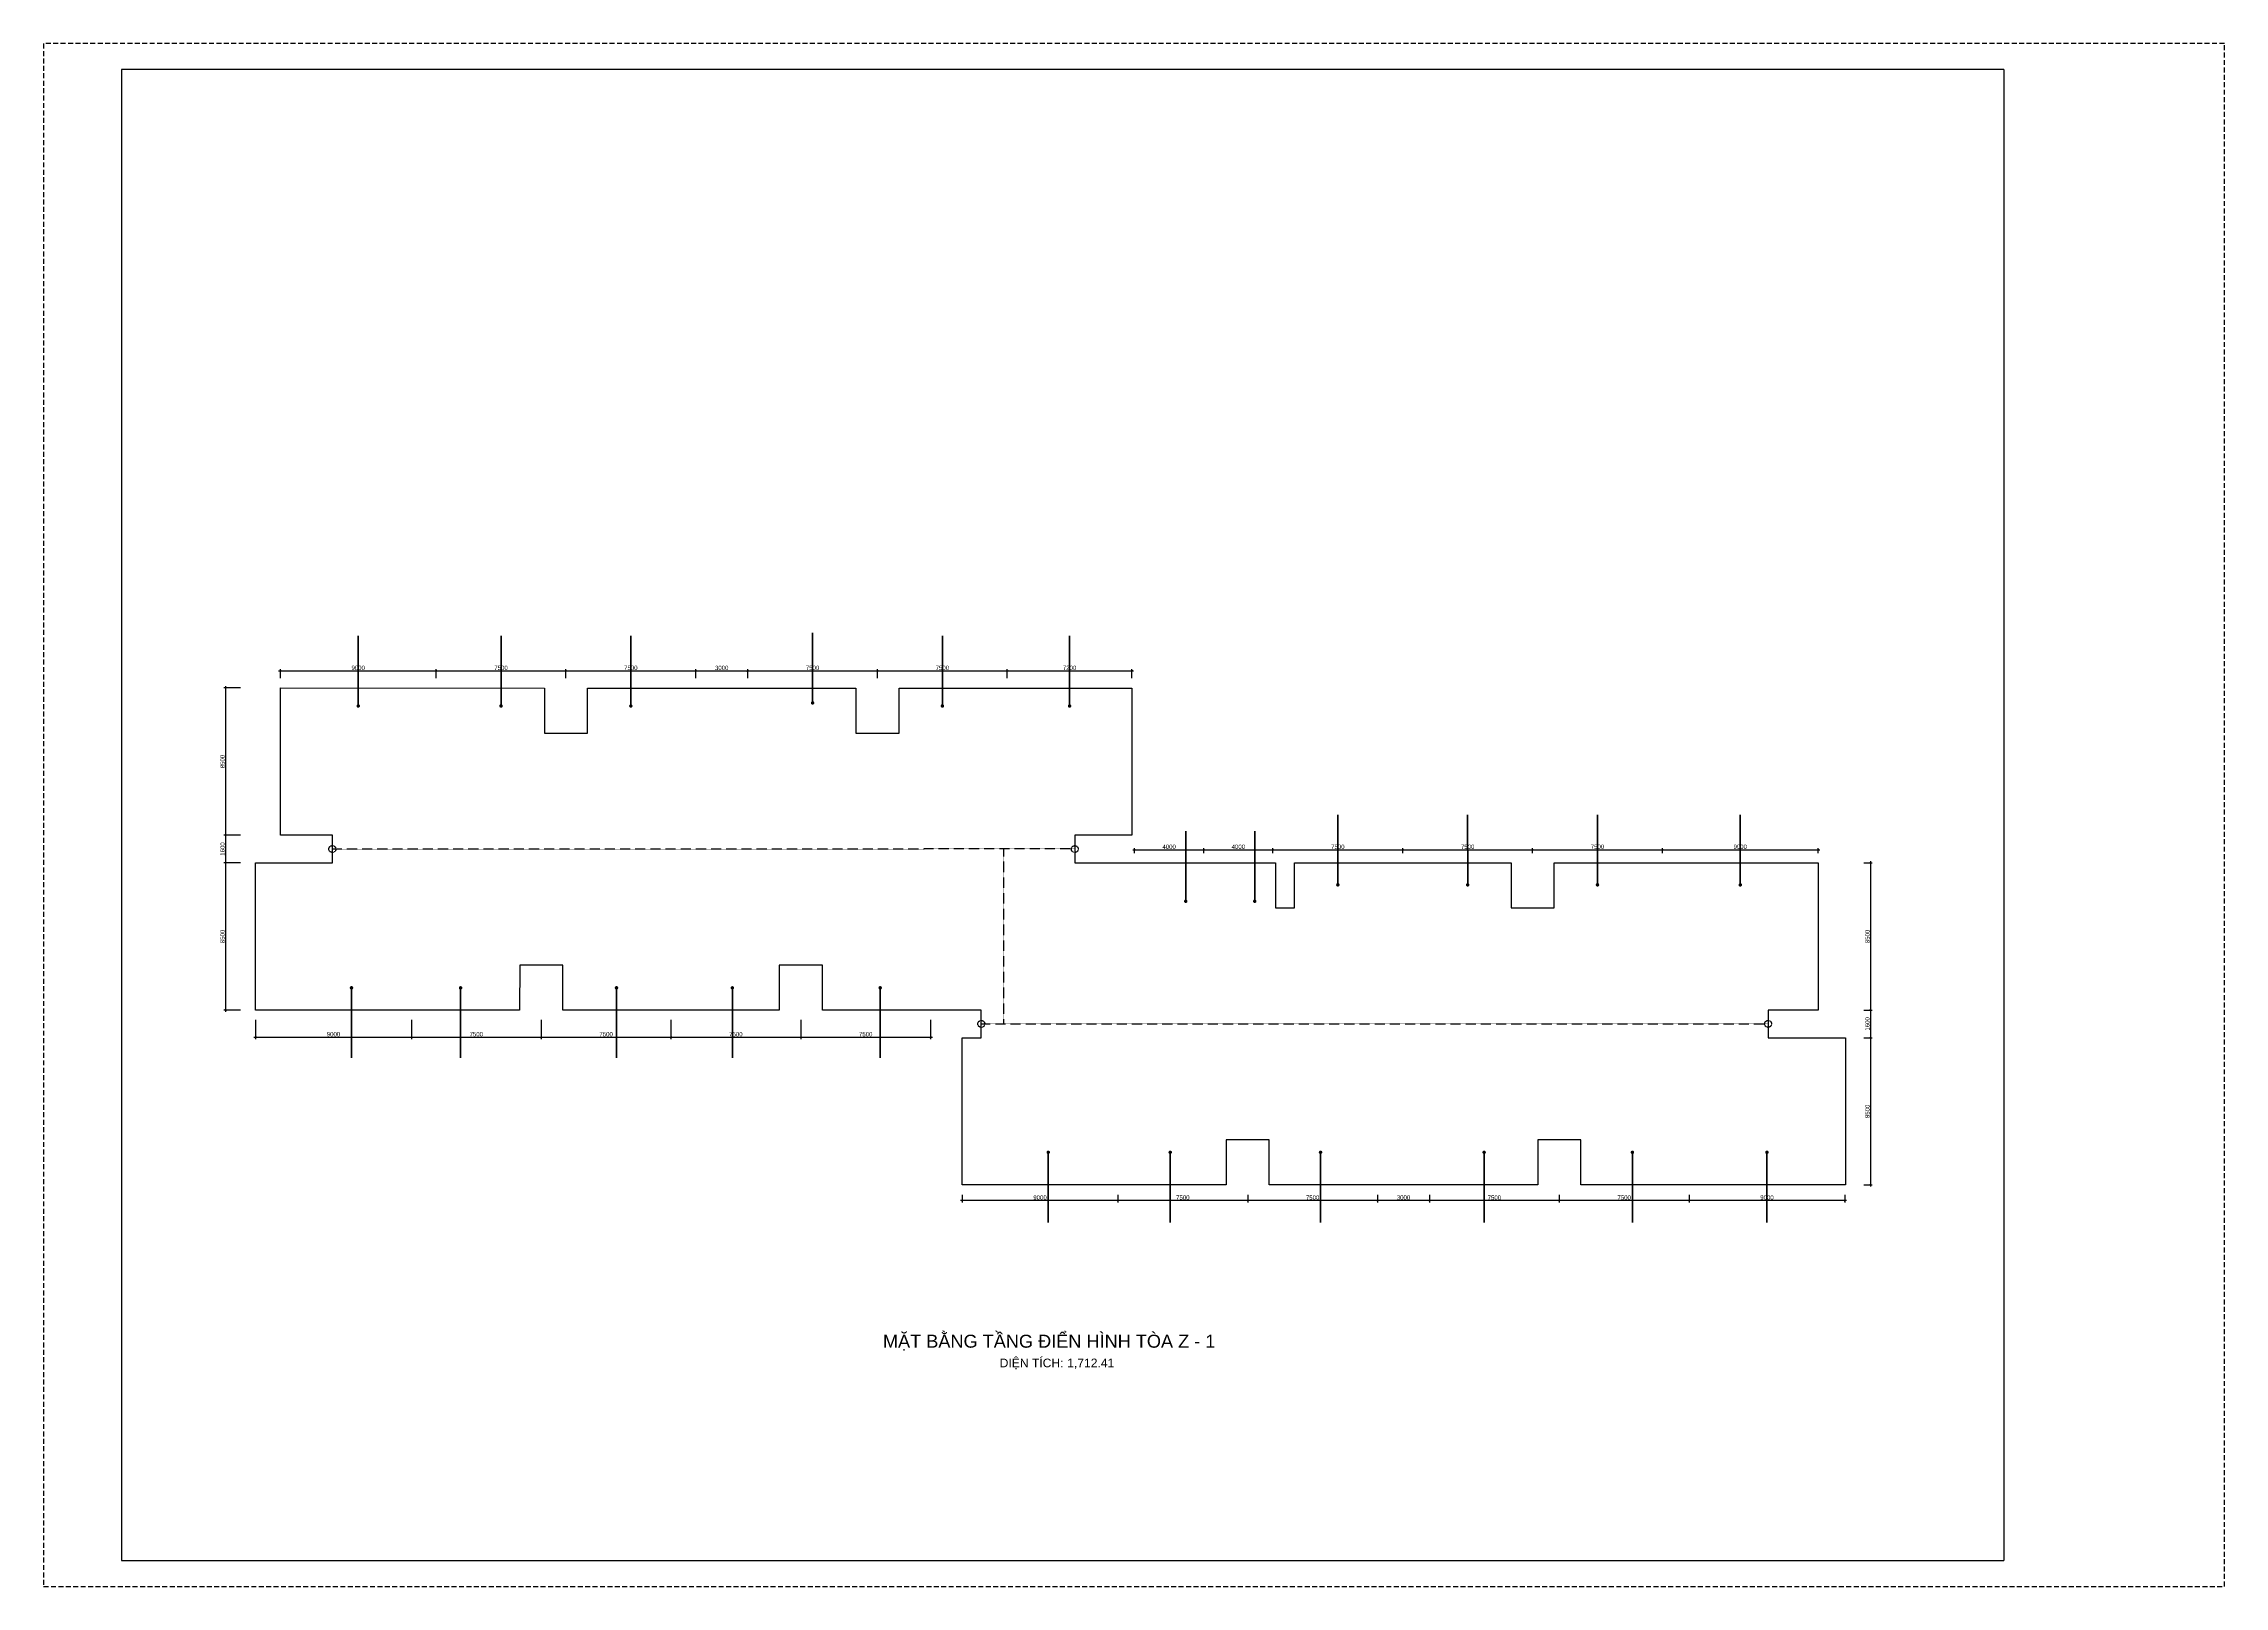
# Model space of a CAD drawing. Header units: millimetres. Extents: x 43 to 126043, y -89269 to -169.
import ezdxf
from ezdxf.enums import TextEntityAlignment as Align

# ---------------------------------------------------------------- set-up
doc = ezdxf.new("R2010")
doc.units = ezdxf.units.MM
doc.linetypes.add('HIDDEN', pattern=[9.525, 6.35, -3.175])
doc.layers.get('0').update_dxf_attribs({"color": 231})
doc.layers.get('DefPoints').update_dxf_attribs({"color": 191})
doc.layers.add('A-SHBD', color=7, linetype='Continuous', lineweight=35)
doc.layers.add('A-TEXT', color=255, linetype='Continuous', lineweight=25)
doc.layers.add('ls-dim', color=7, linetype='Continuous')
doc.layers.add('MDI-BAO', color=1, linetype='Continuous')
doc.layers.add('MDI-HANHLANG', color=5, linetype='HIDDEN', plot=False)
doc.styles.add('250602-MB CO CAU CĂN HO X1-3A-1$0$style1', font='arial.ttf')
doc.styles.add('VTK_Arial', font='arial.ttf', dxfattribs={"width": 0.8})
doc.dimstyles.new('250602-MB CO CAU CĂN HO X1-3A-1$0$Dim_50', dxfattribs={"dimscale": 50, "dimtxt": 2, "dimasz": 1.5, "dimexe": 1, "dimexo": 0, "dimgap": 1, "dimtad": 1, "dimdec": 0, "dimlfac": -1, "dimzin": 12, "dimdsep": 46, "dimtxsty": '250602-MB CO CAU CĂN HO X1-3A-1$0$style1', "dimblk1": '250602-MB CO CAU CĂN HO X1-3A-1$0$_ARCHTICK', "dimblk2": '250602-MB CO CAU CĂN HO X1-3A-1$0$_ARCHTICK', "dimsah": 1, "dimcen": 1.5, "dimdle": 1.5, "dimclrd": 256, "dimclre": 256, "dimclrt": 2, "dimadec": 1, "dimazin": 3, "dimtm": 1e-09, "dimtfac": 0.416667, "dimtdec": 0, "dimtix": 1, "dimtmove": 2, "dimatfit": 3, "dimfxl": 7, "dimfxlon": 1, "dimtolj": 1, "dimtzin": 0, "dimlwd": -1, "dimlwe": -1, "dimarcsym": 1})
doc.dimstyles.new('A-2.5-DIM100', dxfattribs={"dimscale": 100, "dimtxt": 2.5, "dimasz": 1, "dimexe": 1, "dimexo": 0, "dimgap": 0.5, "dimtad": 1, "dimdec": 0, "dimzin": 12, "dimdsep": 46, "dimtxsty": 'VTK_Arial', "dimblk": 'ARCHTICK', "dimcen": 0, "dimdle": 1, "dimclrd": 256, "dimclre": 256, "dimclrt": 7, "dimadec": 1, "dimazin": 3, "dimtfac": 1, "dimtdec": 0, "dimtmove": 0, "dimatfit": 2, "dimfxl": 20, "dimtolj": 1, "dimtzin": 0, "dimlwd": -1, "dimlwe": -1, "dimarcsym": 0})

# ---------------------------------------------------------------- blocks, each defined once
blk = doc.blocks.new('VTK-A1_BoKhungTen')
at = {"layer": 'DefPoints', "linetype": 'HIDDEN', "ltscale": 0.3}
blk.add_lwpolyline([(0, -594), (840, -594), (840, 0), (0, 0)], close=True, dxfattribs=at)
at = {"layer": 'DefPoints'}
for points in [[(755, -10), (30, -10), (30, -584), (755, -584)], [(755, -10), (755, -584)]]:
    blk.add_lwpolyline(points, dxfattribs=at)
blk = doc.blocks.new('_ArchTick')
at = {"color": 0, "linetype": 'ByBlock', "const_width": 0.15}
blk.add_lwpolyline([(-0.5, -0.5), (0.5, 0.5)], dxfattribs=at)
blk = doc.blocks.new('*D30')
at = {"layer": 'DefPoints', "color": 0, "transparency": 16777216}
for p in [(22721, -36399), (13721, -36817, 0), (22721, -36817, 0)]:
    blk.add_point(p, dxfattribs=at)
at = {"layer": 'ls-dim', "transparency": 16777216}
for p, q in [((13621, -36399), (22821, -36399)), ((13721, -36817), (13721, -36299)), ((22721, -36817), (22721, -36299))]:
    blk.add_line(p, q, dxfattribs=at)
at = {"layer": 'ls-dim', "transparency": 16777216, "xscale": 100, "yscale": 100, "zscale": 100, "rotation": 180}
blk.add_blockref('_ArchTick', (13721, -36399), dxfattribs=at)
at = {"layer": 'ls-dim', "transparency": 16777216, "xscale": 100, "yscale": 100, "zscale": 100}
blk.add_blockref('_ArchTick', (22721, -36399), dxfattribs=at)
at = {"layer": 'ls-dim', "color": 7, "transparency": 16777216, "insert": (18221, -36221), "char_height": 250, "attachment_point": 5, "style": 'VTK_Arial'}
blk.add_mtext('\\A1;9000', dxfattribs=at)
blk = doc.blocks.new('*D31')
at = {"layer": 'DefPoints', "color": 0, "transparency": 16777216}
for p in [(30221, -36399), (22721, -36817, 0), (30221, -36817, 0)]:
    blk.add_point(p, dxfattribs=at)
at = {"layer": 'ls-dim', "transparency": 16777216}
for p, q in [((22621, -36399), (30321, -36399)), ((22721, -36817), (22721, -36299)), ((30221, -36817), (30221, -36299))]:
    blk.add_line(p, q, dxfattribs=at)
at = {"layer": 'ls-dim', "transparency": 16777216, "xscale": 100, "yscale": 100, "zscale": 100, "rotation": 180}
blk.add_blockref('_ArchTick', (22721, -36399), dxfattribs=at)
at = {"layer": 'ls-dim', "transparency": 16777216, "xscale": 100, "yscale": 100, "zscale": 100}
blk.add_blockref('_ArchTick', (30221, -36399), dxfattribs=at)
at = {"layer": 'ls-dim', "color": 7, "transparency": 16777216, "insert": (26471, -36221), "char_height": 250, "attachment_point": 5, "style": 'VTK_Arial'}
blk.add_mtext('\\A1;7500', dxfattribs=at)
blk = doc.blocks.new('*D32')
at = {"layer": 'DefPoints', "color": 0, "transparency": 16777216}
for p in [(37721, -36399), (30221, -36817, 0), (37721, -36817, 0)]:
    blk.add_point(p, dxfattribs=at)
at = {"layer": 'ls-dim', "transparency": 16777216}
for p, q in [((30121, -36399), (37821, -36399)), ((30221, -36817), (30221, -36299)), ((37721, -36817), (37721, -36299))]:
    blk.add_line(p, q, dxfattribs=at)
at = {"layer": 'ls-dim', "transparency": 16777216, "xscale": 100, "yscale": 100, "zscale": 100, "rotation": 180}
blk.add_blockref('_ArchTick', (30221, -36399), dxfattribs=at)
at = {"layer": 'ls-dim', "transparency": 16777216, "xscale": 100, "yscale": 100, "zscale": 100}
blk.add_blockref('_ArchTick', (37721, -36399), dxfattribs=at)
at = {"layer": 'ls-dim', "color": 7, "transparency": 16777216, "insert": (33971, -36221), "char_height": 250, "attachment_point": 5, "style": 'VTK_Arial'}
blk.add_mtext('\\A1;7500', dxfattribs=at)
blk = doc.blocks.new('*D33')
at = {"layer": 'DefPoints', "color": 0, "transparency": 16777216}
for p in [(40722, -36399), (37721, -36817, 0), (40722, -36817, 0)]:
    blk.add_point(p, dxfattribs=at)
at = {"layer": 'ls-dim', "transparency": 16777216}
for p, q in [((37621, -36399), (40822, -36399)), ((37721, -36817), (37721, -36299)), ((40722, -36817), (40722, -36299))]:
    blk.add_line(p, q, dxfattribs=at)
at = {"layer": 'ls-dim', "transparency": 16777216, "xscale": 100, "yscale": 100, "zscale": 100, "rotation": 180}
blk.add_blockref('_ArchTick', (37721, -36399), dxfattribs=at)
at = {"layer": 'ls-dim', "transparency": 16777216, "xscale": 100, "yscale": 100, "zscale": 100}
blk.add_blockref('_ArchTick', (40722, -36399), dxfattribs=at)
at = {"layer": 'ls-dim', "color": 7, "transparency": 16777216, "insert": (39222, -36221), "char_height": 250, "attachment_point": 5, "style": 'VTK_Arial'}
blk.add_mtext('\\A1;3000', dxfattribs=at)
blk = doc.blocks.new('*D34')
at = {"layer": 'DefPoints', "color": 0, "transparency": 16777216}
for p in [(48222, -36399), (40722, -36817, 0), (48222, -36817, 0)]:
    blk.add_point(p, dxfattribs=at)
at = {"layer": 'ls-dim', "transparency": 16777216}
for p, q in [((40622, -36399), (48322, -36399)), ((40722, -36817), (40722, -36299)), ((48222, -36817), (48222, -36299))]:
    blk.add_line(p, q, dxfattribs=at)
at = {"layer": 'ls-dim', "transparency": 16777216, "xscale": 100, "yscale": 100, "zscale": 100, "rotation": 180}
blk.add_blockref('_ArchTick', (40722, -36399), dxfattribs=at)
at = {"layer": 'ls-dim', "transparency": 16777216, "xscale": 100, "yscale": 100, "zscale": 100}
blk.add_blockref('_ArchTick', (48222, -36399), dxfattribs=at)
at = {"layer": 'ls-dim', "color": 7, "transparency": 16777216, "insert": (44472, -36221), "char_height": 250, "attachment_point": 5, "style": 'VTK_Arial'}
blk.add_mtext('\\A1;7500', dxfattribs=at)
blk = doc.blocks.new('*D35')
at = {"layer": 'DefPoints', "color": 0, "transparency": 16777216}
for p in [(55722, -36399), (48222, -36817, 0), (55722, -36822, 0)]:
    blk.add_point(p, dxfattribs=at)
at = {"layer": 'ls-dim', "transparency": 16777216}
for p, q in [((48122, -36399), (55822, -36399)), ((48222, -36817), (48222, -36299)), ((55722, -36822), (55722, -36299))]:
    blk.add_line(p, q, dxfattribs=at)
at = {"layer": 'ls-dim', "transparency": 16777216, "xscale": 100, "yscale": 100, "zscale": 100, "rotation": 180}
blk.add_blockref('_ArchTick', (48222, -36399), dxfattribs=at)
at = {"layer": 'ls-dim', "transparency": 16777216, "xscale": 100, "yscale": 100, "zscale": 100}
blk.add_blockref('_ArchTick', (55722, -36399), dxfattribs=at)
at = {"layer": 'ls-dim', "color": 7, "transparency": 16777216, "insert": (51972, -36221), "char_height": 250, "attachment_point": 5, "style": 'VTK_Arial'}
blk.add_mtext('\\A1;7500', dxfattribs=at)
blk = doc.blocks.new('*D36')
at = {"layer": 'DefPoints', "color": 0, "transparency": 16777216}
for p in [(62922, -36399), (55722, -36822, 0), (62922, -36822, 0)]:
    blk.add_point(p, dxfattribs=at)
at = {"layer": 'ls-dim', "transparency": 16777216}
for p, q in [((55622, -36399), (63022, -36399)), ((55722, -36822), (55722, -36299)), ((62922, -36822), (62922, -36299))]:
    blk.add_line(p, q, dxfattribs=at)
at = {"layer": 'ls-dim', "transparency": 16777216, "xscale": 100, "yscale": 100, "zscale": 100, "rotation": 180}
blk.add_blockref('_ArchTick', (55722, -36399), dxfattribs=at)
at = {"layer": 'ls-dim', "transparency": 16777216, "xscale": 100, "yscale": 100, "zscale": 100}
blk.add_blockref('_ArchTick', (62922, -36399), dxfattribs=at)
at = {"layer": 'ls-dim', "color": 7, "transparency": 16777216, "insert": (59322, -36221), "char_height": 250, "attachment_point": 5, "style": 'VTK_Arial'}
blk.add_mtext('\\A1;7200', dxfattribs=at)
blk = doc.blocks.new('*D37')
at = {"layer": 'DefPoints', "color": 0, "transparency": 16777216}
for p in [(63072, -46917, 0), (67072, -46731), (67072, -46917, 0)]:
    blk.add_point(p, dxfattribs=at)
at = {"layer": 'ls-dim', "transparency": 16777216}
for p, q in [((62972, -46731), (67172, -46731)), ((63072, -46917), (63072, -46631)), ((67072, -46917), (67072, -46631))]:
    blk.add_line(p, q, dxfattribs=at)
at = {"layer": 'ls-dim', "transparency": 16777216, "xscale": 100, "yscale": 100, "zscale": 100, "rotation": 180}
blk.add_blockref('_ArchTick', (63072, -46731), dxfattribs=at)
at = {"layer": 'ls-dim', "transparency": 16777216, "xscale": 100, "yscale": 100, "zscale": 100}
blk.add_blockref('_ArchTick', (67072, -46731), dxfattribs=at)
at = {"layer": 'ls-dim', "color": 7, "transparency": 16777216, "insert": (65072, -46554), "char_height": 250, "attachment_point": 5, "style": 'VTK_Arial'}
blk.add_mtext('\\A1;4000', dxfattribs=at)
blk = doc.blocks.new('*D38')
at = {"layer": 'DefPoints', "color": 0, "transparency": 16777216}
for p in [(67072, -46917, 0), (71072, -46731), (71072, -46917, 0)]:
    blk.add_point(p, dxfattribs=at)
at = {"layer": 'ls-dim', "transparency": 16777216}
for p, q in [((66972, -46731), (71172, -46731)), ((67072, -46917), (67072, -46631)), ((71072, -46917), (71072, -46631))]:
    blk.add_line(p, q, dxfattribs=at)
at = {"layer": 'ls-dim', "transparency": 16777216, "xscale": 100, "yscale": 100, "zscale": 100, "rotation": 180}
blk.add_blockref('_ArchTick', (67072, -46731), dxfattribs=at)
at = {"layer": 'ls-dim', "transparency": 16777216, "xscale": 100, "yscale": 100, "zscale": 100}
blk.add_blockref('_ArchTick', (71072, -46731), dxfattribs=at)
at = {"layer": 'ls-dim', "color": 7, "transparency": 16777216, "insert": (69072, -46554), "char_height": 250, "attachment_point": 5, "style": 'VTK_Arial'}
blk.add_mtext('\\A1;4000', dxfattribs=at)
blk = doc.blocks.new('*D39')
at = {"layer": 'DefPoints', "color": 0, "transparency": 16777216}
for p in [(71072, -46917, 0), (78572, -46731), (78572, -46917, 0)]:
    blk.add_point(p, dxfattribs=at)
at = {"layer": 'ls-dim', "transparency": 16777216}
for p, q in [((70972, -46731), (78672, -46731)), ((71072, -46917), (71072, -46631)), ((78572, -46917), (78572, -46631))]:
    blk.add_line(p, q, dxfattribs=at)
at = {"layer": 'ls-dim', "transparency": 16777216, "xscale": 100, "yscale": 100, "zscale": 100, "rotation": 180}
blk.add_blockref('_ArchTick', (71072, -46731), dxfattribs=at)
at = {"layer": 'ls-dim', "transparency": 16777216, "xscale": 100, "yscale": 100, "zscale": 100}
blk.add_blockref('_ArchTick', (78572, -46731), dxfattribs=at)
at = {"layer": 'ls-dim', "color": 7, "transparency": 16777216, "insert": (74822, -46554), "char_height": 250, "attachment_point": 5, "style": 'VTK_Arial'}
blk.add_mtext('\\A1;7500', dxfattribs=at)
blk = doc.blocks.new('*D40')
at = {"layer": 'DefPoints', "color": 0, "transparency": 16777216}
for p in [(78572, -46917, 0), (86072, -46731), (86072, -46917, 0)]:
    blk.add_point(p, dxfattribs=at)
at = {"layer": 'ls-dim', "transparency": 16777216}
for p, q in [((78472, -46731), (86172, -46731)), ((78572, -46917), (78572, -46631)), ((86072, -46917), (86072, -46631))]:
    blk.add_line(p, q, dxfattribs=at)
at = {"layer": 'ls-dim', "transparency": 16777216, "xscale": 100, "yscale": 100, "zscale": 100, "rotation": 180}
blk.add_blockref('_ArchTick', (78572, -46731), dxfattribs=at)
at = {"layer": 'ls-dim', "transparency": 16777216, "xscale": 100, "yscale": 100, "zscale": 100}
blk.add_blockref('_ArchTick', (86072, -46731), dxfattribs=at)
at = {"layer": 'ls-dim', "color": 7, "transparency": 16777216, "insert": (82322, -46554), "char_height": 250, "attachment_point": 5, "style": 'VTK_Arial'}
blk.add_mtext('\\A1;7500', dxfattribs=at)
blk = doc.blocks.new('*D41')
at = {"layer": 'DefPoints', "color": 0, "transparency": 16777216}
for p in [(86072, -46917, 0), (93572, -46731), (93572, -46917, 0)]:
    blk.add_point(p, dxfattribs=at)
at = {"layer": 'ls-dim', "transparency": 16777216}
for p, q in [((85972, -46731), (93672, -46731)), ((86072, -46917), (86072, -46631)), ((93572, -46917), (93572, -46631))]:
    blk.add_line(p, q, dxfattribs=at)
at = {"layer": 'ls-dim', "transparency": 16777216, "xscale": 100, "yscale": 100, "zscale": 100, "rotation": 180}
blk.add_blockref('_ArchTick', (86072, -46731), dxfattribs=at)
at = {"layer": 'ls-dim', "transparency": 16777216, "xscale": 100, "yscale": 100, "zscale": 100}
blk.add_blockref('_ArchTick', (93572, -46731), dxfattribs=at)
at = {"layer": 'ls-dim', "color": 7, "transparency": 16777216, "insert": (89822, -46554), "char_height": 250, "attachment_point": 5, "style": 'VTK_Arial'}
blk.add_mtext('\\A1;7500', dxfattribs=at)
blk = doc.blocks.new('*D42')
at = {"layer": 'DefPoints', "color": 0, "transparency": 16777216}
for p in [(93572, -46917, 0), (102572, -46731), (102572, -46917, 0)]:
    blk.add_point(p, dxfattribs=at)
at = {"layer": 'ls-dim', "transparency": 16777216}
for p, q in [((93472, -46731), (102672, -46731)), ((93572, -46917), (93572, -46631)), ((102572, -46917), (102572, -46631))]:
    blk.add_line(p, q, dxfattribs=at)
at = {"layer": 'ls-dim', "transparency": 16777216, "xscale": 100, "yscale": 100, "zscale": 100, "rotation": 180}
blk.add_blockref('_ArchTick', (93572, -46731), dxfattribs=at)
at = {"layer": 'ls-dim', "transparency": 16777216, "xscale": 100, "yscale": 100, "zscale": 100}
blk.add_blockref('_ArchTick', (102572, -46731), dxfattribs=at)
at = {"layer": 'ls-dim', "color": 7, "transparency": 16777216, "insert": (98072, -46554), "char_height": 250, "attachment_point": 5, "style": 'VTK_Arial'}
blk.add_mtext('\\A1;9000', dxfattribs=at)
blk = doc.blocks.new('*D43')
at = {"layer": 'DefPoints', "color": 0, "transparency": 16777216}
for p in [(95115, -66650, 0), (104115, -66650, 0), (95115, -66992)]:
    blk.add_point(p, dxfattribs=at)
at = {"layer": 'ls-dim', "transparency": 16777216}
for p, q in [((95115, -66650), (95115, -67092)), ((104115, -66650), (104115, -67092)), ((104215, -66992), (95015, -66992))]:
    blk.add_line(p, q, dxfattribs=at)
at = {"layer": 'ls-dim', "transparency": 16777216, "xscale": 99.99999999999999, "yscale": 99.99999999999999, "zscale": 99.99999999999999}
for p, rotation in [((95115, -66992), 179.9999573909151), ((104115, -66992), 359.9999573909151)]:
    blk.add_blockref('_ArchTick', p, dxfattribs=dict(at, rotation=rotation))
at = {"layer": 'ls-dim', "color": 7, "transparency": 16777216, "insert": (99615, -66815), "char_height": 250, "attachment_point": 5, "rotation": 359.99996, "style": 'VTK_Arial'}
blk.add_mtext('\\A1;9000', dxfattribs=at)
blk = doc.blocks.new('*D44')
at = {"layer": 'DefPoints', "color": 0, "transparency": 16777216}
for p in [(87615, -66650, 0), (95115, -66650, 0), (87615, -66992)]:
    blk.add_point(p, dxfattribs=at)
at = {"layer": 'ls-dim', "transparency": 16777216}
for p, q in [((87615, -66650), (87615, -67092)), ((95115, -66650), (95115, -67092)), ((95215, -66992), (87515, -66992))]:
    blk.add_line(p, q, dxfattribs=at)
at = {"layer": 'ls-dim', "transparency": 16777216, "xscale": 100, "yscale": 100, "zscale": 100, "rotation": 180}
blk.add_blockref('_ArchTick', (87615, -66992), dxfattribs=at)
at = {"layer": 'ls-dim', "transparency": 16777216, "xscale": 100, "yscale": 100, "zscale": 100}
blk.add_blockref('_ArchTick', (95115, -66992), dxfattribs=at)
at = {"layer": 'ls-dim', "color": 7, "transparency": 16777216, "insert": (91365, -66815), "char_height": 250, "attachment_point": 5, "style": 'VTK_Arial'}
blk.add_mtext('\\A1;7500', dxfattribs=at)
blk = doc.blocks.new('*D45')
at = {"layer": 'DefPoints', "color": 0, "transparency": 16777216}
for p in [(80115, -66650, 0), (87615, -66650, 0), (80115, -66992)]:
    blk.add_point(p, dxfattribs=at)
at = {"layer": 'ls-dim', "transparency": 16777216}
for p, q in [((80115, -66650), (80115, -67092)), ((87615, -66650), (87615, -67092)), ((87715, -66992), (80015, -66992))]:
    blk.add_line(p, q, dxfattribs=at)
at = {"layer": 'ls-dim', "transparency": 16777216, "xscale": 100, "yscale": 100, "zscale": 100, "rotation": 180}
blk.add_blockref('_ArchTick', (80115, -66992), dxfattribs=at)
at = {"layer": 'ls-dim', "transparency": 16777216, "xscale": 100, "yscale": 100, "zscale": 100}
blk.add_blockref('_ArchTick', (87615, -66992), dxfattribs=at)
at = {"layer": 'ls-dim', "color": 7, "transparency": 16777216, "insert": (83865, -66815), "char_height": 250, "attachment_point": 5, "style": 'VTK_Arial'}
blk.add_mtext('\\A1;7500', dxfattribs=at)
blk = doc.blocks.new('*D46')
at = {"layer": 'DefPoints', "color": 0, "transparency": 16777216}
for p in [(77115, -66650, 0), (80115, -66650, 0), (77115, -66992)]:
    blk.add_point(p, dxfattribs=at)
at = {"layer": 'ls-dim', "transparency": 16777216}
for p, q in [((77115, -66650), (77115, -67092)), ((80115, -66650), (80115, -67092)), ((80215, -66992), (77015, -66992))]:
    blk.add_line(p, q, dxfattribs=at)
at = {"layer": 'ls-dim', "transparency": 16777216, "xscale": 100, "yscale": 100, "zscale": 100, "rotation": 180}
blk.add_blockref('_ArchTick', (77115, -66992), dxfattribs=at)
at = {"layer": 'ls-dim', "transparency": 16777216, "xscale": 100, "yscale": 100, "zscale": 100}
blk.add_blockref('_ArchTick', (80115, -66992), dxfattribs=at)
at = {"layer": 'ls-dim', "color": 7, "transparency": 16777216, "insert": (78615, -66814), "char_height": 250, "attachment_point": 5, "style": 'VTK_Arial'}
blk.add_mtext('\\A1;3000', dxfattribs=at)
blk = doc.blocks.new('*D47')
at = {"layer": 'DefPoints', "color": 0, "transparency": 16777216}
for p in [(69615, -66650), (77115, -66650, 0), (69615, -66992)]:
    blk.add_point(p, dxfattribs=at)
at = {"layer": 'ls-dim', "transparency": 16777216}
for p, q in [((69615, -66650), (69615, -67092)), ((77115, -66650), (77115, -67092)), ((77215, -66992), (69515, -66992))]:
    blk.add_line(p, q, dxfattribs=at)
at = {"layer": 'ls-dim', "transparency": 16777216, "xscale": 100, "yscale": 100, "zscale": 100, "rotation": 180}
blk.add_blockref('_ArchTick', (69615, -66992), dxfattribs=at)
at = {"layer": 'ls-dim', "transparency": 16777216, "xscale": 100, "yscale": 100, "zscale": 100}
blk.add_blockref('_ArchTick', (77115, -66992), dxfattribs=at)
at = {"layer": 'ls-dim', "color": 7, "transparency": 16777216, "insert": (73365, -66815), "char_height": 250, "attachment_point": 5, "style": 'VTK_Arial'}
blk.add_mtext('\\A1;7500', dxfattribs=at)
blk = doc.blocks.new('*D48')
at = {"layer": 'DefPoints', "color": 0, "transparency": 16777216}
for p in [(62115, -66650, 0), (69615, -66650), (62115, -66992)]:
    blk.add_point(p, dxfattribs=at)
at = {"layer": 'ls-dim', "transparency": 16777216}
for p, q in [((62115, -66650), (62115, -67092)), ((69615, -66650), (69615, -67092)), ((69715, -66992), (62015, -66992))]:
    blk.add_line(p, q, dxfattribs=at)
at = {"layer": 'ls-dim', "transparency": 16777216, "xscale": 100, "yscale": 100, "zscale": 100, "rotation": 180}
blk.add_blockref('_ArchTick', (62115, -66992), dxfattribs=at)
at = {"layer": 'ls-dim', "transparency": 16777216, "xscale": 100, "yscale": 100, "zscale": 100}
blk.add_blockref('_ArchTick', (69615, -66992), dxfattribs=at)
at = {"layer": 'ls-dim', "color": 7, "transparency": 16777216, "insert": (65865, -66815), "char_height": 250, "attachment_point": 5, "style": 'VTK_Arial'}
blk.add_mtext('\\A1;7500', dxfattribs=at)
blk = doc.blocks.new('*D49')
at = {"layer": 'DefPoints', "color": 0, "transparency": 16777216}
for p in [(53115, -66650, 0), (62115, -66650, 0), (53115, -66992)]:
    blk.add_point(p, dxfattribs=at)
at = {"layer": 'ls-dim', "transparency": 16777216}
for p, q in [((53115, -66650), (53115, -67092)), ((62115, -66650), (62115, -67092)), ((62215, -66992), (53015, -66992))]:
    blk.add_line(p, q, dxfattribs=at)
at = {"layer": 'ls-dim', "transparency": 16777216, "xscale": 100, "yscale": 100, "zscale": 100, "rotation": 180}
blk.add_blockref('_ArchTick', (53115, -66992), dxfattribs=at)
at = {"layer": 'ls-dim', "transparency": 16777216, "xscale": 100, "yscale": 100, "zscale": 100}
blk.add_blockref('_ArchTick', (62115, -66992), dxfattribs=at)
at = {"layer": 'ls-dim', "color": 7, "transparency": 16777216, "insert": (57615, -66815), "char_height": 250, "attachment_point": 5, "style": 'VTK_Arial'}
blk.add_mtext('\\A1;9000', dxfattribs=at)
blk = doc.blocks.new('*D50')
at = {"layer": 'DefPoints', "color": 0, "transparency": 16777216}
for p in [(12292, -56550, 0), (21292, -56550, 0), (21292, -57558)]:
    blk.add_point(p, dxfattribs=at)
at = {"layer": 'ls-dim', "transparency": 16777216}
for p, q in [((12292, -56550), (12292, -57658)), ((21292, -56550), (21292, -57658)), ((12192, -57558), (21392, -57558))]:
    blk.add_line(p, q, dxfattribs=at)
at = {"layer": 'ls-dim', "transparency": 16777216, "xscale": 100, "yscale": 100, "zscale": 100, "rotation": 180}
blk.add_blockref('_ArchTick', (12292, -57558), dxfattribs=at)
at = {"layer": 'ls-dim', "transparency": 16777216, "xscale": 100, "yscale": 100, "zscale": 100}
blk.add_blockref('_ArchTick', (21292, -57558), dxfattribs=at)
at = {"layer": 'ls-dim', "color": 7, "transparency": 16777216, "insert": (16792, -57380), "char_height": 250, "attachment_point": 5, "style": 'VTK_Arial'}
blk.add_mtext('\\A1;9000', dxfattribs=at)
blk = doc.blocks.new('*D51')
at = {"layer": 'DefPoints', "color": 0, "transparency": 16777216}
for p in [(21292, -56550, 0), (28792, -56550, 0), (28792, -57558)]:
    blk.add_point(p, dxfattribs=at)
at = {"layer": 'ls-dim', "transparency": 16777216}
for p, q in [((21292, -56550), (21292, -57658)), ((28792, -56550), (28792, -57658)), ((21192, -57558), (28892, -57558))]:
    blk.add_line(p, q, dxfattribs=at)
at = {"layer": 'ls-dim', "transparency": 16777216, "xscale": 100, "yscale": 100, "zscale": 100}
for p, rotation in [((21292, -57558), 179.9999999999999), ((28792, -57558), 359.9999999999999)]:
    blk.add_blockref('_ArchTick', p, dxfattribs=dict(at, rotation=rotation))
at = {"layer": 'ls-dim', "color": 7, "transparency": 16777216, "insert": (25042, -57380), "char_height": 250, "attachment_point": 5, "style": 'VTK_Arial'}
blk.add_mtext('\\A1;7500', dxfattribs=at)
blk = doc.blocks.new('*D52')
at = {"layer": 'DefPoints', "color": 0, "transparency": 16777216}
for p in [(28792, -56550, 0), (36292, -56550, 0), (36292, -57558)]:
    blk.add_point(p, dxfattribs=at)
at = {"layer": 'ls-dim', "transparency": 16777216}
for p, q in [((28792, -56550), (28792, -57658)), ((36292, -56550), (36292, -57658)), ((28692, -57558), (36392, -57558))]:
    blk.add_line(p, q, dxfattribs=at)
at = {"layer": 'ls-dim', "transparency": 16777216, "xscale": 100, "yscale": 100, "zscale": 100}
for p, rotation in [((28792, -57558), 179.9999999999999), ((36292, -57558), 359.9999999999999)]:
    blk.add_blockref('_ArchTick', p, dxfattribs=dict(at, rotation=rotation))
at = {"layer": 'ls-dim', "color": 7, "transparency": 16777216, "insert": (32542, -57380), "char_height": 250, "attachment_point": 5, "style": 'VTK_Arial'}
blk.add_mtext('\\A1;7500', dxfattribs=at)
blk = doc.blocks.new('*D53')
at = {"layer": 'DefPoints', "color": 0, "transparency": 16777216}
for p in [(36292, -56550, 0), (43792, -56550, 0), (43792, -57558)]:
    blk.add_point(p, dxfattribs=at)
at = {"layer": 'ls-dim', "transparency": 16777216}
for p, q in [((36292, -56550), (36292, -57658)), ((43792, -56550), (43792, -57658)), ((36192, -57558), (43892, -57558))]:
    blk.add_line(p, q, dxfattribs=at)
at = {"layer": 'ls-dim', "transparency": 16777216, "xscale": 100, "yscale": 100, "zscale": 100}
for p, rotation in [((36292, -57558), 179.9999999999999), ((43792, -57558), 359.9999999999999)]:
    blk.add_blockref('_ArchTick', p, dxfattribs=dict(at, rotation=rotation))
at = {"layer": 'ls-dim', "color": 7, "transparency": 16777216, "insert": (40042, -57380), "char_height": 250, "attachment_point": 5, "style": 'VTK_Arial'}
blk.add_mtext('\\A1;7500', dxfattribs=at)
blk = doc.blocks.new('*D54')
at = {"layer": 'DefPoints', "color": 0, "transparency": 16777216}
for p in [(43792, -56550, 0), (51292, -56550, 0), (51292, -57558)]:
    blk.add_point(p, dxfattribs=at)
at = {"layer": 'ls-dim', "transparency": 16777216}
for p, q in [((43792, -56550), (43792, -57658)), ((51292, -56550), (51292, -57658)), ((43692, -57558), (51392, -57558))]:
    blk.add_line(p, q, dxfattribs=at)
at = {"layer": 'ls-dim', "transparency": 16777216, "xscale": 100, "yscale": 100, "zscale": 100}
for p, rotation in [((43792, -57558), 179.9999999999999), ((51292, -57558), 359.9999999999999)]:
    blk.add_blockref('_ArchTick', p, dxfattribs=dict(at, rotation=rotation))
at = {"layer": 'ls-dim', "color": 7, "transparency": 16777216, "insert": (47542, -57380), "char_height": 250, "attachment_point": 5, "style": 'VTK_Arial'}
blk.add_mtext('\\A1;7500', dxfattribs=at)
blk = doc.blocks.new('*D55')
at = {"layer": 'DefPoints', "color": 0, "transparency": 16777216}
for p in [(11427, -37384), (10557, -45884), (11427, -45884)]:
    blk.add_point(p, dxfattribs=at)
at = {"layer": 'ls-dim', "transparency": 16777216}
for p, q in [((11427, -37384), (10457, -37384)), ((10557, -37284), (10557, -45984)), ((11427, -45884), (10457, -45884))]:
    blk.add_line(p, q, dxfattribs=at)
at = {"layer": 'ls-dim', "transparency": 16777216, "xscale": 100, "yscale": 100, "zscale": 100}
for p, rotation in [((10557, -37384), 90), ((10557, -45884), 270)]:
    blk.add_blockref('_ArchTick', p, dxfattribs=dict(at, rotation=rotation))
at = {"layer": 'ls-dim', "color": 7, "transparency": 16777216, "insert": (10380, -41634), "char_height": 250, "attachment_point": 5, "rotation": 90, "style": 'VTK_Arial'}
blk.add_mtext('\\A1;8500', dxfattribs=at)
blk = doc.blocks.new('*D56')
at = {"layer": 'DefPoints', "color": 0, "transparency": 16777216}
for p in [(11427, -45884), (10557, -47483), (11427, -47483)]:
    blk.add_point(p, dxfattribs=at)
at = {"layer": 'ls-dim', "transparency": 16777216}
for p, q in [((11427, -45884), (10457, -45884)), ((10557, -45784), (10557, -47583)), ((11427, -47483), (10457, -47483))]:
    blk.add_line(p, q, dxfattribs=at)
at = {"layer": 'ls-dim', "transparency": 16777216, "xscale": 100, "yscale": 100, "zscale": 100}
for p, rotation in [((10557, -45884), 90), ((10557, -47483), 270)]:
    blk.add_blockref('_ArchTick', p, dxfattribs=dict(at, rotation=rotation))
at = {"layer": 'ls-dim', "color": 7, "transparency": 16777216, "insert": (10380, -46684), "char_height": 250, "attachment_point": 5, "rotation": 90, "style": 'VTK_Arial'}
blk.add_mtext('\\A1;1600', dxfattribs=at)
blk = doc.blocks.new('*D57')
at = {"layer": 'DefPoints', "color": 0, "transparency": 16777216}
for p in [(11427, -47483), (10557, -55983), (11427, -55983)]:
    blk.add_point(p, dxfattribs=at)
at = {"layer": 'ls-dim', "transparency": 16777216}
for p, q in [((11427, -47483), (10457, -47483)), ((10557, -47383), (10557, -56083)), ((11427, -55983), (10457, -55983))]:
    blk.add_line(p, q, dxfattribs=at)
at = {"layer": 'ls-dim', "transparency": 16777216, "xscale": 100, "yscale": 100, "zscale": 100}
for p, rotation in [((10557, -47483), 90), ((10557, -55983), 270)]:
    blk.add_blockref('_ArchTick', p, dxfattribs=dict(at, rotation=rotation))
at = {"layer": 'ls-dim', "color": 7, "transparency": 16777216, "insert": (10380, -51733), "char_height": 250, "attachment_point": 5, "rotation": 90, "style": 'VTK_Arial'}
blk.add_mtext('\\A1;8500', dxfattribs=at)
blk = doc.blocks.new('*D58')
at = {"layer": 'DefPoints', "color": 0, "transparency": 16777216}
for p in [(105206, -47483), (105206, -55983), (105598, -55983)]:
    blk.add_point(p, dxfattribs=at)
at = {"layer": 'ls-dim', "transparency": 16777216}
for p, q in [((105206, -47483), (105698, -47483)), ((105598, -47383), (105598, -56083)), ((105206, -55983), (105698, -55983))]:
    blk.add_line(p, q, dxfattribs=at)
at = {"layer": 'ls-dim', "transparency": 16777216, "xscale": 100, "yscale": 100, "zscale": 100}
for p, rotation in [((105598, -47483), 90), ((105598, -55983), 270)]:
    blk.add_blockref('_ArchTick', p, dxfattribs=dict(at, rotation=rotation))
at = {"layer": 'ls-dim', "color": 7, "transparency": 16777216, "insert": (105420, -51733), "char_height": 250, "attachment_point": 5, "rotation": 90, "style": 'VTK_Arial'}
blk.add_mtext('\\A1;8500', dxfattribs=at)
blk = doc.blocks.new('*D59')
at = {"layer": 'DefPoints', "color": 0, "transparency": 16777216}
for p in [(105206, -55983), (105206, -57583), (105598, -57583)]:
    blk.add_point(p, dxfattribs=at)
at = {"layer": 'ls-dim', "transparency": 16777216}
for p, q in [((105206, -55983), (105698, -55983)), ((105598, -55883), (105598, -57683)), ((105206, -57583), (105698, -57583))]:
    blk.add_line(p, q, dxfattribs=at)
at = {"layer": 'ls-dim', "transparency": 16777216, "xscale": 100, "yscale": 100, "zscale": 100}
for p, rotation in [((105598, -55983), 90), ((105598, -57583), 270)]:
    blk.add_blockref('_ArchTick', p, dxfattribs=dict(at, rotation=rotation))
at = {"layer": 'ls-dim', "color": 7, "transparency": 16777216, "insert": (105420, -56783), "char_height": 250, "attachment_point": 5, "rotation": 90, "style": 'VTK_Arial'}
blk.add_mtext('\\A1;1600', dxfattribs=at)
blk = doc.blocks.new('*D60')
at = {"layer": 'DefPoints', "color": 0, "transparency": 16777216}
for p in [(105206, -57583), (105206, -66083), (105598, -66083)]:
    blk.add_point(p, dxfattribs=at)
at = {"layer": 'ls-dim', "transparency": 16777216}
for p, q in [((105206, -57583), (105698, -57583)), ((105598, -57483), (105598, -66183)), ((105206, -66083), (105698, -66083))]:
    blk.add_line(p, q, dxfattribs=at)
at = {"layer": 'ls-dim', "transparency": 16777216, "xscale": 100, "yscale": 100, "zscale": 100}
for p, rotation in [((105598, -57583), 90), ((105598, -66083), 270)]:
    blk.add_blockref('_ArchTick', p, dxfattribs=dict(at, rotation=rotation))
at = {"layer": 'ls-dim', "color": 7, "transparency": 16777216, "insert": (105420, -61833), "char_height": 250, "attachment_point": 5, "rotation": 90, "style": 'VTK_Arial'}
blk.add_mtext('\\A1;8500', dxfattribs=at)
blk = doc.blocks.new('250602-MB CO CAU CĂN HO X1-3A-1$0$_ARCHTICK')
at = {"color": 0, "linetype": 'ByBlock', "const_width": 0.15}
blk.add_lwpolyline([(-0.5, -0.5), (0.5, 0.5)], dxfattribs=at)

msp = doc.modelspace()

# ---------------------------------------------------------------- linework, layer by layer
at = {"layer": 'MDI-BAO', "elevation": 0}
msp.add_lwpolyline([(13721.4, -37383.6), (28976.4, -37385.9), (28976.4, -39983.3), (31465.2, -39983.6), (31467.7, -37386.2), (46975.6, -37388.5), (46978.1, -39988.5), (49465.6, -39988.5), (49468.1, -37388.5), (62921.9, -37388.5), (62921.9, -45888.5), (62921.9, -45888.5), (59621.9, -45888.5), (59621.9, -47483.5), (71221.9, -47483.5), (71221.6, -50083.5), (72316.9, -50083.1), (72316.9, -47483.5), (84826.9, -47483.5), (84826.9, -50083.4), (87316.9, -50083.1), (87316.9, -47483.5), (102571.9, -47483.5), (102571.9, -55983.5), (99679.6, -55983.5), (99679.6, -57583.5), (104144.6, -57583.5), (104144.6, -66083.5), (88859.6, -66083.5), (88857.1, -63483.5), (86372.1, -63483.5), (86369.6, -66083.5), (70859.6, -66083.5), (70857.1, -63483.5), (68369.6, -63483.8), (68369.6, -66083.5), (53114.6, -66083.5), (53114.6, -57583.5), (54221.9, -57583.5), (54221.9, -55983.6), (45037, -55983.4), (45037, -53383.8), (42549.5, -53383.4), (42547, -55983.4), (30037, -55983.4), (30034.5, -53383.4), (27549.5, -53383.4), (27547, -55983.4), (12292, -55983.4), (12292, -47483.4), (16727, -47483.5), (16727, -45883.6), (16212.8, -45883.6), (13721.4, -45883.6)], close=True, dxfattribs=at)
at = {"layer": 'MDI-HANHLANG'}
for p, q in [((59621.9, -46682.3, 0), (16727, -46683.5, 0)), ((55521.9, -56783.5), (55521.9, -46682.3)), ((54221.9, -56783.5, 0), (99679.6, -56783.5, 0))]:
    msp.add_line(p, q, dxfattribs=at)
for centre in [(16727, -46683.5, 0), (59621.9, -46686, 0), (54221.9, -56783.5, 0), (99679.6, -56783.5, 0)]:
    msp.add_circle(centre, 200, dxfattribs=at)

# ---------------------------------------------------------------- block references
at = {"layer": 'DefPoints', "xscale": 150, "yscale": 150, "zscale": 150}
msp.add_blockref('VTK-A1_BoKhungTen', (43.4, -168.9), dxfattribs=at)

# ---------------------------------------------------------------- texts
at = {"layer": 'A-TEXT', "style": 'VTK_Arial'}
msp.add_text('MẶT BẰNG TẦNG ĐIỂN HÌNH TÒA Z - 1', height=750, dxfattribs=at).set_placement((58141.5, -75483.9), align=Align.CENTER)
for s, p in [('DIỆN TÍCH:', (55283.9, -76615)), ('1,712.41', (59185.3, -76615))]:
    msp.add_text(s, height=500, dxfattribs=at).set_placement(p)

# ---------------------------------------------------------------- dimensions: what is measured, and where the dimension line sits
at = {"layer": 'ls-dim'}
for p1, p2, distance, picture, middle in [((13721.4, -36817, 0), (22721.4, -36817, 0), 418.4, '*D30', (18221.4, -36221, 0)), ((11426.8, -37383.6), (11426.8, -45883.6), -869.3, '*D55', (10379.8, -41633.6)), ((63071.9, -46916.9, 0), (67071.9, -46916.9, 0), 185.5, '*D37', (65071.9, -46553.8)), ((105206.3, -47483.5), (105206.3, -55983.5), 391.7, '*D58', (105420.3, -51733.5)), ((12292, -56550, 0), (21292, -56550, 0), -1007.9, '*D50', (16792, -57380.3)), ((104114.6, -66650, 0), (95114.6, -66650, 0), 342.2, '*D43', (99614.6, -66814.6, 0))]:
    dim = msp.add_aligned_dim(p1=p1, p2=p2, distance=distance, dimstyle='A-2.5-DIM100', override={"dimpost": '\\X'}, dxfattribs=at)
    dim.commit()
    dim.dimension.update_dxf_attribs({"geometry": picture, "text_midpoint": middle})
for base, p1, p2, angle, picture, middle in [((30221.4, -36398.6, 0), (22721.4, -36817, 0), (30221.4, -36817, 0), 180, '*D31', (26471.4, -36221, 0)), ((37721.4, -36398.6, 0), (30221.4, -36817, 0), (37721.4, -36817, 0), 180, '*D32', (33971.4, -36221, 0)), ((40721.8867, -36398.6451), (37721.4027, -36817.0376, 0), (40721.8867, -36817.0376, 0), 180, '*D33', (39221.6447, -36220.9166)), ((48221.9, -36398.6), (40721.9, -36817, 0), (48221.9, -36817, 0), 180, '*D34', (44471.9, -36221)), ((55721.9, -36398.6), (48221.9, -36817, 0), (55721.9, -36822, 0), 180, '*D35', (51971.9, -36221)), ((62921.9, -36398.6), (55721.9, -36822, 0), (62921.9, -36822, 0), 180, '*D36', (59321.9, -36221)), ((10557.5, -47483.4), (11426.8, -45883.6), (11426.8, -47483.4), 90, '*D56', (10379.8, -46683.5)), ((71071.9, -46731.5), (67071.9, -46916.9, 0), (71071.9, -46916.9, 0), 180, '*D38', (69071.9, -46553.8)), ((78571.9, -46731.5), (71071.9, -46916.9, 0), (78571.9, -46916.9, 0), 180, '*D39', (74821.9, -46553.8)), ((86071.9, -46731.5), (78571.9, -46916.9, 0), (86071.9, -46916.9, 0), 180, '*D40', (82321.9, -46553.8)), ((93571.9, -46731.5), (86071.9, -46916.9, 0), (93571.9, -46916.9, 0), 180, '*D41', (89821.9, -46553.8)), ((102571.9, -46731.5), (93571.9, -46916.9, 0), (102571.9, -46916.9, 0), 180, '*D42', (98071.9, -46553.8)), ((10557.5, -55983.4), (11426.8, -47483.4), (11426.8, -55983.4), 90, '*D57', (10379.8, -51733.4)), ((28792, -57557.9), (21292, -56550, 0), (28792, -56550, 0), 180, '*D51', (25042, -57380.3)), ((36292, -57557.9), (28792, -56550, 0), (36292, -56550, 0), 180, '*D52', (32542, -57380.3)), ((43792, -57557.9), (36292, -56550, 0), (43792, -56550, 0), 180, '*D53', (40042, -57380.3)), ((51292, -57557.9), (43792, -56550, 0), (51292, -56550, 0), 180, '*D54', (47542, -57380.3)), ((105598, -57583.5), (105206.3, -55983.5), (105206.3, -57583.5), 90, '*D59', (105420.3, -56783.5)), ((105598, -66083.5), (105206.3, -57583.5), (105206.3, -66083.5), 90, '*D60', (105420.3, -61833.5)), ((53114.6, -66992.2), (62114.6, -66650, 0), (53114.6, -66650, 0), 359.999957, '*D49', (57614.6, -66814.6)), ((62114.6, -66992.2), (69614.6, -66650), (62114.6, -66650, 0), 359.999957, '*D48', (65864.6, -66814.6)), ((69614.6, -66992.2), (77114.6, -66650, 0), (69614.6, -66650), 359.999957, '*D47', (73364.6, -66814.6)), ((77114.6, -66992.2), (80114.6, -66650, 0), (77114.6, -66650, 0), 359.999957, '*D46', (78614.6, -66814.5)), ((80114.6, -66992.2, 0), (87614.6, -66650, 0), (80114.6, -66650, 0), 359.999957, '*D45', (83864.6, -66814.6, 0)), ((87614.6, -66992.2, 0), (95114.6, -66650, 0), (87614.6, -66650, 0), 359.999957, '*D44', (91364.6, -66814.6, 0))]:
    dim = msp.add_linear_dim(base=base, p1=p1, p2=p2, angle=angle, dimstyle='A-2.5-DIM100', override={"dimpost": '\\X', "dimtmove": 1}, dxfattribs=at)
    dim.commit()
    dim.dimension.update_dxf_attribs({"geometry": picture, "text_midpoint": middle})

# ---------------------------------------------------------------- leaders
at = {"layer": 'A-SHBD'}
for points in [[(18221.6, -38422.3, 0), (18221.3, -34375, 0)], [(26471.6, -38422.3, 0), (26471.3, -34375, 0)], [(33971.6, -38422.3, 0), (33971.3, -34375, 0)], [(44472, -38244.7), (44471.7, -34197.3)], [(51972, -38422.3), (51971.7, -34375)], [(59322, -38422.3), (59321.7, -34375)], [(74822, -48755.1), (74821.7, -44707.8)], [(82322, -48755.1), (82321.7, -44707.8)], [(89822, -48755.1), (89821.7, -44707.8)], [(98072, -48755.1), (98071.7, -44707.8)], [(66032.6, -49699.2, 0), (66032.3, -45651.8, 0)], [(70020.3, -49699.2), (70020, -45651.8)], [(17833.2, -54701.7), (17832.9, -58749)], [(24134.6, -54701.7), (24134.3, -58749)], [(33144.5, -54701.7), (33144.2, -58749)], [(39836.6, -54701.7), (39836.3, -58749)], [(48380.6, -54701.7), (48380.3, -58749)], [(58087.9, -64200.4, 0), (58087.6, -68247.7, 0)], [(65135.6, -64200.4, 0), (65135.3, -68247.7, 0)], [(73821.3, -64200.4, 0), (73821, -68247.7, 0)], [(83273.4, -64200.4, 0), (83273.1, -68247.7, 0)], [(91841.2, -64200.4, 0), (91840.9, -68247.7, 0)], [(99614.8, -64200.4, 0), (99614.5, -68247.7, 0)]]:
    msp.add_leader(points, dimstyle='250602-MB CO CAU CĂN HO X1-3A-1$0$Dim_50', override={"dimasz": 4, "dimtad": 0, "dimldrblk": 'Dot', "dimtfill": 1}, dxfattribs=at)

doc.saveas('drawing.dxf')
